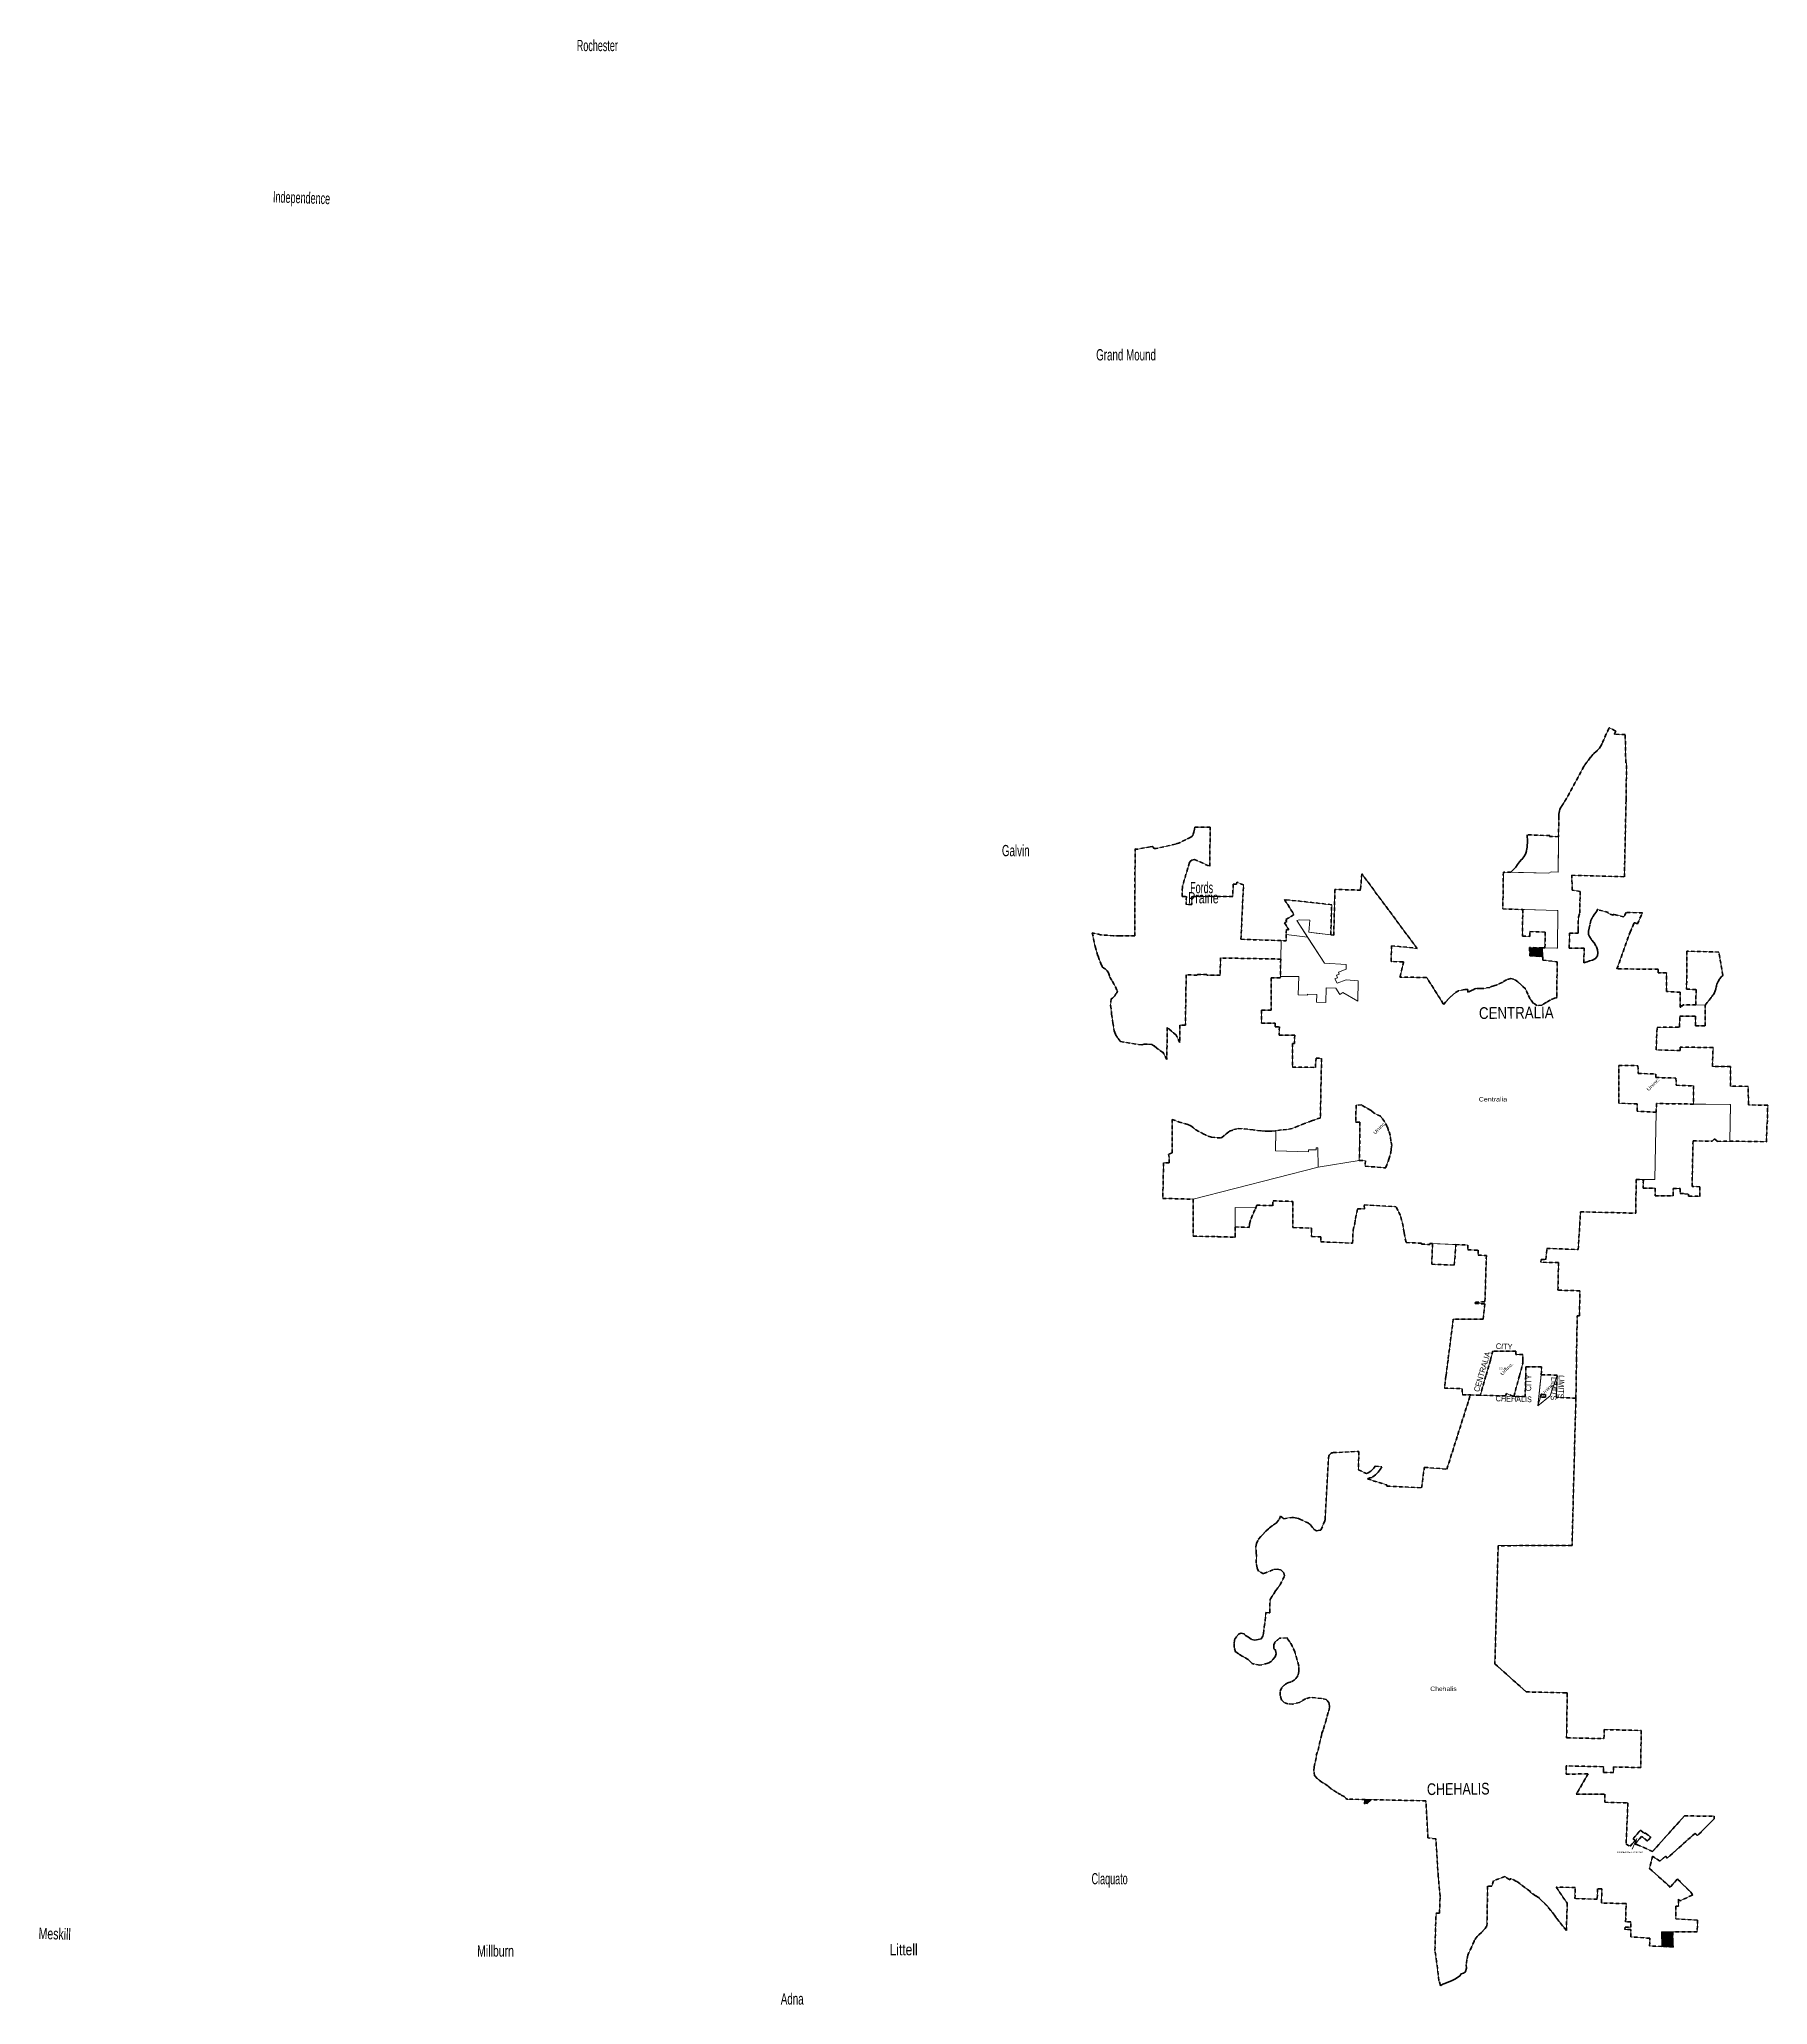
# Model space of a CAD drawing. Header units: feet. Extents: x -903180 to 1023491, y -707744 to 564635.
# Drawn here: x -545535 to -484039, y -312524 to -242575 of the extents above; entities that cross this region are included whole.
import ezdxf

# ---------------------------------------------------------------- set-up
doc = ezdxf.new("R2010")
doc.units = ezdxf.units.FT
doc.header["$LTSCALE"] = 80
doc.linetypes.add('SHORT_DASHED', pattern=[2.7, 1.5, -1.2])
for name, color, linetype, lineweight in [('1', 7, 'Continuous', 13), ('13', 7, 'SHORT_DASHED', 40), ('58', 7, 'Continuous', 13), ('62', 7, 'Continuous', 13)]:
    doc.layers.add(name, color=color, linetype=linetype, lineweight=lineweight)
for name, color, linetype in [('14', 7, 'Continuous'), ('15', 7, 'Continuous'), ('16', 7, 'Continuous'), ('36', 7, 'Continuous')]:
    doc.layers.add(name, color=color, linetype=linetype)

msp = doc.modelspace()

# ---------------------------------------------------------------- hatches: boundary and pattern name
at = {"layer": '58'}
for points in [[(-492505.52, -275192.59), (-492510.83, -274897.21), (-492046.5, -274911.57), (-492036.12, -275232.96)], [(-498396.04, -305375.87), (-498364.4, -305219.35), (-498135.73, -305224.89), (-498304.38, -305378.35), (-498304.48, -305310.08)], [(-487803.08, -310449.37), (-487812.75, -309936.25), (-487411.74, -309935.14), (-487406.82, -310474.9)]]:
    msp.add_hatch(color=256, dxfattribs=at).paths.add_polyline_path(points)

# ---------------------------------------------------------------- linework, layer by layer
at = {"layer": '1'}
msp.add_line((-488856.48, -306986.03), (-488699.07, -306611.13), dxfattribs=at)
at = {"layer": '13'}
for p, q in [((-491466.9, -270237.04), (-491483.54, -270954.89)), ((-506556.06, -274487.65), (-506548.21, -271391.65)), ((-504435.41, -271763.47), (-503890.47, -272005.25)), ((-504872.46, -273080.68), (-504862.62, -272724.2)), ((-501231.59, -273189.76), (-500894.48, -273729.15)), ((-502778.51, -274607.03), (-501175.62, -274658.81)), ((-501364.29, -275310.2), (-503506.79, -275270.37)), ((-501364.29, -275310.2), (-501378.72, -275980.52)), ((-501699.61, -275980.98), (-501707.3, -277127.14)), ((-501378.72, -275980.52), (-501699.61, -275980.98)), ((-487634.27, -275804.38), (-487937.22, -275801.94)), ((-505227.64, -282211.4), (-505230.29, -281019.34)), ((-501684.17, -281431.89), (-501325.65, -281387.47)), ((-505227.64, -282211.4), (-505362.92, -282259.62)), ((-497033.48, -284713.81), (-496976.17, -285055.02)), ((-502239.87, -296453.85), (-502245.36, -296228.43)), ((-500158.61, -304379.24), (-500190.77, -304183.44)), ((-488902.29, -309848.64), (-489116.64, -309847.98))]:
    msp.add_line(p, q, dxfattribs=at)
for points in [[(-487937.22, -275801.94), (-487938.62, -275673.15), (-489399.89, -275658.22), (-488935.88, -274356.46), (-488796.81, -274035.55), (-488788.29, -274015.88), (-488769.34, -274021.79), (-488671.7, -274052.26), (-488495.37, -273667.73), (-489074.86, -273647.32), (-489160.38, -273808.46), (-489517.66, -273714.34), (-489532.31, -273744.19), (-489723.64, -273679.76), (-489709.03, -273651.91), (-490087.61, -273549.03), (-490101.89, -273545.15), (-490107.66, -273563.59), (-490119.35, -273600.91), (-490199.76, -273707.84), (-490280.72, -273840.91), (-490332.81, -273936.37), (-490370.4, -274108.59), (-490392.42, -274204.69), (-490412.82, -274320.95), (-490411.17, -274437.67), (-490380.42, -274504.72), (-490296.73, -274633.25), (-490216.41, -274729.52), (-490135.02, -274872.09), (-490091.16, -274985.69), (-490079.2, -275088.55), (-490091.38, -275194.92), (-490163.49, -275287.94), (-490270.97, -275343.99), (-490376, -275377.97), (-490493.22, -275419.73), (-490506.63, -275425.92), (-490580.79, -275443.02), (-490569.77, -274927.19), (-491099.14, -274919.94), (-491090.41, -274389), (-490781.29, -274383.51), (-490783.1, -274274.83), (-490773.79, -273814.31), (-490726.7, -273668.44), (-490709.17, -272900.27), (-490999.18, -272853.85), (-491002.58, -272326.66), (-489137.53, -272380.5), (-489078.36, -269658.94), (-489077.93, -269638.94), (-489076.24, -269618.94), (-489059.99, -268322.35), (-489089.36, -268322.21), (-489106.48, -267319.87), (-489473.66, -267309.67), (-489493.24, -267309.12), (-489484.09, -267290.01), (-489449.43, -267217.52), (-489440.22, -267198.28), (-489461.7, -267187.3), (-489663.21, -267084.36), (-489680.9, -267075.32), (-489692.12, -267100.5), (-489931.74, -267638.12), (-489941.49, -267658.12), (-489950.46, -267678.12), (-489952.67, -267683.06), (-489986.05, -267745.07), (-490025.74, -267803.25), (-490071.29, -267856.97), (-490102.98, -267887.26), (-490122.35, -267905.78), (-490142.98, -267923.99), (-490218.26, -267990.48), (-490235.47, -268005.67), (-490255.46, -268028.92), (-490341.34, -268128.76), (-490552.91, -268415.13), (-490568.47, -268436.18), (-490578.75, -268455.13), (-491195.61, -269591.9), (-491335.72, -269820.18), (-491347.99, -269840.18), (-491365.24, -269860.18), (-491380.42, -269881.12), (-491408.99, -269930.7), (-491432.21, -269983), (-491449.84, -270037.45), (-491461.68, -270093.43), (-491467.61, -270150.35), (-491467.56, -270197.04), (-491466.67, -270217.9), (-491466.9, -270237.04)], [(-504422, -270619.13), (-504430.04, -270692.28), (-504450.78, -270792.22), (-504474.89, -270866.61), (-504497.1, -270912.02), (-504518.39, -270939.3), (-504568.58, -270972.52), (-504751.91, -271063.6), (-504970.09, -271168.12), (-505105.8, -271216.45), (-505791.79, -271369.48), (-505825.24, -271376.14), (-505850.24, -271377.25), (-505876.19, -271359.35), (-505900.47, -271332.6), (-505939.04, -271308.12), (-506005.64, -271316.5), (-506451.22, -271393.59), (-506509.47, -271399.94), (-506548.21, -271391.65)], [(-503890.47, -272005.25), (-503874.06, -270620.35), (-504422, -270619.13)], [(-491483.54, -270954.89), (-491796.06, -270944.86), (-491793.85, -270913.33), (-492598.09, -270888.86), (-492590.54, -270951.95), (-492583.39, -271061.31), (-492585.35, -271167.27), (-492591.23, -271257.54), (-492598.1, -271332.11), (-492620.22, -271469.49), (-492655.56, -271580.11), (-492710.25, -271673.45), (-492793.31, -271768.27), (-492867.07, -271852.97), (-492935.38, -271949.26), (-493001.83, -272039.02), (-493068.2, -272109.04), (-493103.52, -272143.39), (-493151.99, -272194.71), (-493172.58, -272220.53), (-493442.38, -272216.35), (-493462.8, -273525.65), (-492752.83, -273545.07), (-492766.2, -274493.1), (-492506.28, -274501.38), (-492500.29, -274333.89), (-491954.86, -274349.34), (-491961.92, -274913.76), (-492046.5, -274911.57), (-492510.83, -274897.21), (-492505.52, -275192.59), (-492036.12, -275232.96), (-492038.97, -275354.61), (-491558.72, -275402.36), (-491528.17, -275405.4), (-491528.4, -275424.35), (-491542.96, -276654.11), (-491543.26, -276678.76), (-491563.2, -276684.14), (-491626.74, -276701.27), (-491780.68, -276772.43), (-491920.73, -276851.93), (-492073.23, -276951.29), (-492254.07, -276963.53), (-492380.69, -276874.32), (-492497.9, -276716.91), (-492566.9, -276556.51), (-492661.44, -276369.4), (-492787.36, -276246.01), (-492925.16, -276114.32), (-493077.77, -276020.53), (-493177.69, -276000.3), (-493333.06, -276043.26), (-493491.58, -276142.49), (-493665.73, -276221.27), (-493782.91, -276261.03), (-493928.49, -276316.27), (-494143.92, -276351.91), (-494272.4, -276355.22), (-494431.06, -276361.89), (-494558.67, -276421.55), (-494690.38, -276485.14), (-494704.5, -276488.64), (-494702.97, -276412.82), (-494702.56, -276392.89), (-494731.1, -276392.65), (-494816.92, -276391.91), (-495040.65, -276441.47), (-495207.3, -276546.56), (-495358.69, -276690.2), (-495496.11, -276838.17), (-495547.6, -276902.96), (-495563.82, -276923.37), (-495580.33, -276897.44), (-496160.16, -275986.34), (-496174.29, -275964.15), (-496192.89, -275963.96), (-497103.62, -275955.03), (-497123.78, -275954.84), (-497118.79, -275934.18), (-496996.07, -275425.99), (-496991.26, -275406.05), (-497015.79, -275405.72), (-497419.65, -275400.28), (-497436.53, -275400.05), (-497436.09, -275380.01), (-497424.09, -274833.57), (-496515.04, -274929.36), (-498480.11, -272274.13), (-498525.96, -272856.61), (-499436.4, -272829.21), (-499479.49, -274453.25), (-499585.03, -274442.71), (-499551.69, -273373.72), (-501231.59, -273189.76)], [(-504435.41, -271763.47), (-504523.96, -271786.58), (-504575.3, -271819.81), (-504614.89, -271871.59), (-504862.62, -272724.2)], [(-502778.51, -274607.03), (-502691.22, -272672.93), (-502930.53, -272572.9), (-502933.76, -272645.83), (-503053.76, -272645.91), (-503073.76, -273084.45), (-504526.76, -273086.91), (-504527.36, -273366.91), (-504727.43, -273363.93)], [(-504872.46, -273080.68), (-504720.98, -273081.72), (-504727.43, -273363.93)], [(-500894.48, -273729.15), (-501181.79, -273908.72), (-501142.75, -273970.41), (-501226.7, -274022.88), (-501070.51, -274269.72), (-501159.7, -274259.95), (-501170.87, -274438.24), (-501175.62, -274658.81)], [(-506556.06, -274487.65), (-507085.94, -274482.94), (-507312.64, -274481.57), (-507771.64, -274442.8), (-508068.09, -274376.69)], [(-508068.09, -274376.69), (-507963.08, -274867.03), (-507865.36, -275211.23), (-507767.64, -275469.38), (-507712.91, -275582.81), (-507658.19, -275637.57), (-507615.19, -275661.04), (-507540.92, -275727.53), (-507497.93, -275794.02), (-507447.11, -275950.48), (-507349.39, -276110.84), (-507239.94, -276302.5), (-507173.49, -276455.04), (-507193.03, -276505.89), (-507232.12, -276548.91), (-507267.3, -276623.23), (-507345.48, -276702.99), (-507392.39, -276726.46), (-507415.84, -276961.14), (-507380.66, -277274.04), (-507340.49, -277582.87), (-507286.38, -277867.77), (-507242.12, -277989.53), (-507153.95, -278132.96), (-507064.88, -278246.83)], [(-503506.79, -275270.37), (-503522.87, -275885.16), (-503990.83, -275879.2), (-503990.56, -275864.21), (-504338.56, -275864.39), (-504338.14, -275879.39), (-504728.07, -275871.72)], [(-490860.85, -290938.56), (-490842.98, -289583.74), (-490815.86, -288004.61), (-490736.27, -288003.29), (-490716.47, -287117.03), (-491501.71, -287094.78), (-491479.75, -286107.49), (-492104.39, -286101.95), (-492101.57, -285999.7), (-491928.19, -285997.49), (-491892.97, -285605.82), (-490776.28, -285649.73), (-490700.91, -284303.48), (-488731.64, -284355.52), (-488717.42, -283156.81), (-488459.98, -283165.06), (-488473.11, -283467.1), (-488038.15, -283459.59), (-488043.77, -283737.24), (-487402.11, -283731.15), (-487400.23, -283474.14), (-487149, -283473.2), (-487151.12, -283657.28), (-487000.14, -283659.19), (-486850.79, -283676.18), (-486850.79, -283745.81), (-486450.25, -283754.3), (-486446.85, -283411.25), (-486728.59, -283404.45), (-486695.11, -281779.69), (-486015.42, -281791.97), (-485926.02, -281706.02), (-485828.79, -281797.59), (-485387.47, -281787.09), (-484080.55, -281812.97), (-484066.17, -281173.13), (-484053.35, -281173.38), (-484038.52, -280513.55), (-484702.22, -280500.41), (-484722.22, -280500.01), (-484722.59, -280480.2), (-484734.29, -279840.47), (-485357.46, -279830.59), (-485359.5, -279138.49), (-486007.41, -279128.68), (-485983.82, -278459.25), (-487149.31, -278444.43), (-487151.71, -278563.08), (-488006.08, -278542.84), (-487973.8, -277740.81), (-487171.28, -277727.73), (-487167.75, -277343.33), (-486610.41, -277344.19), (-486609.73, -277688.17), (-486259.73, -277685.61), (-486261.19, -276944.72), (-486010.88, -276632.92), (-485989.33, -276599.39), (-485968.01, -276567.58), (-485947.46, -276534.61), (-485930.41, -276499.7), (-485917.61, -276470.99), (-485907.05, -276444.14), (-485893.19, -276403.11), (-485887.27, -276381.87), (-485879.52, -276353.56), (-485871.77, -276314.38), (-485863.82, -276276.17), (-485857.23, -276246.69), (-485843.47, -276205.38), (-485824.47, -276155.34), (-485803.54, -276111.12), (-485779.74, -276066.86), (-485761.38, -276036.74), (-485742.29, -276009.31), (-485716.84, -275975.61), (-485691.64, -275945.55), (-485663.15, -275915.48), (-485648.22, -275900.55), (-485634.22, -275886.95), (-485778.86, -275061.4), (-486913.12, -275029.01), (-486918.76, -275453.03), (-486909.77, -275453.28), (-486925.74, -276383.6), (-486585.85, -276392.77), (-486594.66, -276944.21), (-487061.19, -276943.49), (-487061.15, -276968.5), (-487126.14, -276968.4), (-487126.05, -277018.4), (-487157.53, -277018.35), (-487152.5, -276488.63), (-487643.61, -276464.07), (-487634.27, -275804.38)], [(-504728.07, -275871.72), (-504758.72, -277661.46), (-504948.72, -277661.31), (-504958.72, -278279.23), (-505086.72, -278016.79), (-505402.19, -277742.55), (-505417.83, -278883.45), (-505552.61, -278640.3), (-505777.52, -278476.9), (-505874.04, -278395.91), (-505950.33, -278350.07), (-506099.51, -278334.39), (-506226.33, -278341.03), (-506306.22, -278366.99), (-507064.88, -278246.83)], [(-501707.3, -277127.14), (-502048.27, -277129.74), (-502053.7, -277586.49), (-501558.3, -277586.49)], [(-501558.3, -277586.49), (-501560.71, -277723.68), (-501412.13, -277725.6), (-501418.34, -278020.02), (-500868.48, -278018.46), (-500869.2, -278312.03), (-500945.49, -278313.66), (-500951.02, -279154.44), (-500131.92, -279163.84), (-500105.26, -278836.48), (-499912.16, -278844.26), (-499951.04, -280781.15), (-499953.11, -280956.31), (-500268.62, -281068.12), (-500523.4, -281165.31), (-500753.98, -281256.97), (-500962.3, -281339.06), (-501161.66, -281375.06), (-501325.65, -281387.47)], [(-505230.29, -281019.34), (-504996.41, -281102.38), (-504673.31, -281195.6), (-504567.41, -281246.82), (-504385.48, -281383.3), (-504128.56, -281525.72), (-503944.13, -281616), (-503831.87, -281646.09), (-503628.21, -281670.14), (-503467.03, -281670.14), (-503186.2, -281435.75), (-503029.11, -281376.54), (-502877.53, -281339.01), (-502533.43, -281359.5)], [(-502073.14, -281419.89), (-502339.73, -281388.5), (-502533.43, -281359.5)], [(-501684.17, -281431.89), (-501802.39, -281437.76), (-501923.64, -281434.15), (-502073.14, -281419.89)], [(-505338.19, -282565.95), (-505532.08, -282563.23), (-505560.58, -283832.89), (-505137.69, -283837.38), (-504477.71, -283858.82), (-504475.33, -285171.64), (-503639.98, -285187.93), (-503619.98, -285188.32), (-503599.98, -285189.83), (-503014.11, -285206.82), (-502988.46, -285207.56), (-502988.46, -285187.4), (-502988.3, -284843.75), (-502489.75, -284858.07), (-502470.82, -284731.39), (-502419.03, -284539.61), (-502265.52, -284197.74), (-502255.9, -284168.51), (-502217.43, -284069.61), (-501646.51, -284086.6), (-501638.21, -283915.07), (-500958.46, -283934.79), (-500938.46, -283935.37), (-500938.46, -283954.66), (-500938.46, -284849.89), (-500938.46, -284866.85), (-500918.46, -284867.43), (-500294.79, -284885.52), (-500274.79, -284886.1), (-500274.79, -284918.66), (-500274.79, -285166.46), (-500274.79, -285186.58), (-500258.96, -285187.04), (-499932.13, -285196.52), (-499937.05, -285369.26), (-498809.42, -285422.4), (-498790.1, -284962.13), (-498733.01, -284717.92), (-498707.34, -284539.41), (-498629.06, -284196.08), (-498389.3, -284196.82), (-498392.28, -284062), (-497270.37, -284123.36), (-497244.74, -284146.04), (-497165.89, -284314.69), (-497093.04, -284483.21), (-497033.48, -284713.81)], [(-505338.19, -282565.95), (-505336.18, -282360.48), (-505362.92, -282259.62)], [(-496976.17, -285055.02), (-496904.25, -285398.93), (-496357.46, -285421.49), (-496358.56, -285453.77), (-496058.86, -285467.84), (-496057.71, -285433.87), (-495965.98, -285437.63), (-495987.86, -286173.12), (-495190.63, -286201.82), (-495132.41, -285471.78), (-494709.65, -285489.51), (-494703.03, -285658.63), (-494340.15, -285672.39), (-494337.58, -285843.45), (-494048.94, -285857.63), (-494097.3, -287507.05), (-494449.82, -287526.87), (-494444.7, -287571.24), (-494097.82, -287582.64), (-494159.63, -288121.9), (-495224.26, -288121.94), (-495412.62, -289583.74), (-495485.36, -290148.25), (-495540.67, -290577.5), (-494913.16, -290600.92), (-494901.52, -290814.8), (-494613.67, -290824.11)], [(-493072.35, -290872.57), (-492871.82, -290148.25), (-492746.13, -289694.28), (-492749.14, -289583.74), (-492753.34, -289383.52), (-493003.34, -289383.52), (-493003.03, -289262.78), (-493816.46, -289259.27), (-493904.46, -289583.74), (-494068.08, -290148.25), (-494261.36, -290815.06), (-494267.69, -290832.54)], [(-490860.85, -290938.56), (-491556.79, -290911.79), (-491532.73, -290118.2), (-492094.07, -290101.29), (-492086.47, -289826.46), (-492621.04, -289826.69), (-492641.04, -289826.7), (-492649.17, -290148.25), (-492667.76, -290883.94), (-493072.35, -290872.57)], [(-502245.36, -296228.43), (-502224.92, -296110.18), (-502153.54, -295952.78), (-502042.61, -295824.39), (-501890.97, -295666.68), (-501768.34, -295554.63), (-501617.62, -295443.17), (-501513.89, -295372.95), (-501406.65, -295228.38), (-501371.91, -295138.07), (-501250.15, -295227.45), (-501024.12, -295191.24), (-500964.81, -295185.32), (-500905.21, -295185.63), (-500845.97, -295192.18), (-500787.74, -295204.88), (-500731.16, -295223.59), (-500682.68, -295245.15), (-500458.04, -295352.97), (-500429.01, -295361.64), (-500401.05, -295373.3), (-500374.45, -295387.82), (-500349.52, -295405.05), (-500326.53, -295424.78), (-500305.73, -295446.81), (-500305.29, -295447.32), (-500170.51, -295613.55), (-500089.64, -295662.97), (-499962.9, -295635.42), (-499937.65, -295629.93), (-499933.73, -295621.38), (-499838.38, -295413.35), (-499793.59, -295288.85), (-499786.39, -295268.84), (-499785.3, -295248.85), (-499666.52, -293070.6), (-499665.43, -293050.6), (-499658.52, -293030.6), (-499657.67, -293022.53), (-499653.88, -293004.76), (-499648.26, -292987.49), (-499640.87, -292970.89), (-499631.78, -292955.16), (-499621.1, -292940.47), (-499608.94, -292926.97), (-499595.43, -292914.81), (-499580.73, -292904.14), (-499564.99, -292895.06), (-499548.39, -292887.68), (-499531.11, -292882.07), (-499513.34, -292878.3), (-499503.43, -292877.02), (-498581.62, -292832.25), (-498602.83, -293485.57), (-498318.73, -293620.05), (-498249.22, -293595.51), (-498156.54, -293539.15), (-498052.73, -293434.16), (-498000.48, -293362.36), (-497767.86, -293380.08), (-497830.78, -293478.71), (-497920.28, -293597.78), (-497992.3, -293661.86), (-498113.61, -293755.48), (-498196.74, -293777.75), (-498276.37, -293812.36), (-497594.52, -294026.02), (-497585.34, -294068.45), (-496350.6, -294124.89), (-496255.74, -293400.71), (-495450.43, -293462.11), (-494619.06, -290840.53), (-494613.67, -290824.11)], [(-494267.69, -290832.54), (-494287.69, -290834.43), (-494605.94, -290824.36), (-494613.67, -290824.11)], [(-493072.35, -290872.57), (-493102.83, -290862.47), (-493328.98, -290770.99), (-493372.2, -290859.57), (-494267.69, -290832.54)], [(-490860.85, -290938.56), (-490915.61, -292841.5), (-490916.19, -292861.5), (-490914, -292881.5), (-491000.47, -296164.14), (-491001, -296184.14), (-491020.95, -296184.17), (-493609.89, -296187.76), (-493629.9, -296187.79), (-493630.44, -296207.59), (-493744.59, -300392.11), (-492629.23, -301389.44), (-491191.09, -301426.46), (-491171.05, -301426.97), (-491171.35, -301449.99), (-491191.8, -303012.28), (-491191.97, -303025.26), (-491172.06, -303025.7), (-489862.58, -303054.62), (-489858.26, -302734.64), (-488538.54, -302763.79), (-488556.37, -304083.71), (-489526.17, -304062.3), (-489528.87, -304262.28), (-489859.53, -304254.98), (-489878.8, -304254.56), (-489878.53, -304234.54), (-489876.36, -304074.49), (-489876.1, -304054.56), (-489899.45, -304054.05), (-491185.12, -304025.65), (-491205.06, -304025.21), (-491205.38, -304050.21), (-491208.94, -304321.84), (-490421.11, -304302.88), (-490849.13, -305031.98), (-489835.97, -305029.43), (-489831.79, -305319.18), (-489010.71, -305345.59), (-489076.28, -306808), (-488936.2, -306886.71), (-488750.89, -306679.22), (-488829.45, -306617.13), (-488565.06, -306316.25), (-488433.15, -306420.49), (-488382.2, -306416.14), (-488196.24, -306563.11), (-488315.21, -306698.51), (-488523.41, -306533.97), (-488756.96, -306799.76), (-488736.96, -306808.47), (-488714.9, -306818.08), (-488692.84, -306827.69), (-488672.84, -306836.4), (-488441.97, -306927.82), (-488137.97, -307073.09), (-486996.83, -305802.06), (-485943.93, -305818.5), (-485939.75, -305909.11), (-486541.68, -306507.74), (-486624.27, -306425.52), (-487615.11, -307307.52), (-487669.95, -307241.98), (-487876.06, -307414.59), (-488048.24, -307298.27), (-488132.22, -307240.04), (-488242.5, -307678.31), (-487526.02, -308323.94), (-487506.58, -308341.45), (-487489.53, -308321.96), (-487266.28, -308066.82), (-487249.64, -308048.42), (-487230.72, -308067.34), (-486776.13, -308521.93), (-486721.78, -308593.67), (-486706.63, -308613.67), (-486726.63, -308624.56), (-487126.9, -308821.2), (-487148.78, -308831.95), (-487166.9, -308813.83), (-487189.98, -308790.75), (-487207.52, -308773.21), (-487208.15, -308790.75), (-487216.4, -309017.7), (-487304.7, -309019.84), (-487307.85, -309472.34), (-486532.27, -309511.02), (-486546.84, -309933.1), (-487411.74, -309935.14), (-487406.82, -310474.9), (-487803.08, -310449.37), (-488238.08, -310434.05), (-488234.56, -310160.58), (-488905.49, -310106.04), (-488902.29, -309848.64)], [(-500190.77, -304183.44), (-500172.1, -304053.09), (-500125.89, -303850.91), (-500097.97, -303660.42), (-500037.77, -303460.54), (-499983.02, -303232.4), (-499930.34, -302993.6), (-499925.93, -302973.6), (-499919.66, -302953.6), (-499897.31, -302862.1), (-499843.98, -302704.32), (-499762.51, -302444.55), (-499708.24, -302240.53), (-499652.57, -302066.72), (-499629.6, -301922.38), (-499644.97, -301789.29), (-499742.73, -301662.5), (-499910.57, -301628.76), (-500325.03, -301587.77), (-500480.62, -301642.79), (-500695.73, -301764.95), (-500949.78, -301827.94), (-501108.08, -301818.54), (-501245.52, -301769.36), (-501341.84, -301670.76), (-501380.92, -301519.07), (-501379.52, -301350.12), (-501318.85, -301226.7), (-501198.26, -301116.62), (-501107.13, -301074.3), (-500973.61, -301018.81), (-500886.37, -300970.37), (-500825.03, -300913.34), (-500740.25, -300788.41), (-500719.37, -300648.06), (-500725.67, -300462.85), (-500787.22, -300232.23), (-500864.18, -299969.1), (-500944.59, -299778.3), (-501049.2, -299593.04), (-501141.07, -299472.4), (-501407.94, -299474.78), (-501571.53, -299628.2), (-501611.49, -299719.89), (-501616.09, -299848.52), (-501545.15, -299912.39), (-501523.48, -300031.53), (-501559.92, -300147.43), (-501705.63, -300309.28), (-501827.24, -300371.06), (-502103.52, -300441.63), (-502381.25, -300385.45), (-502522.68, -300235.6), (-502730.94, -300116.52), (-502865.84, -300041.24), (-502974.59, -299962.5), (-503015.76, -299814.77), (-503026.76, -299663.68), (-503011.97, -299527.21), (-502869.72, -299337.11), (-502776.7, -299300.87), (-502682.78, -299318.96), (-502617.85, -299382.7), (-502516.79, -299445.19), (-502396.04, -299526.21), (-502284.15, -299548.7), (-502167.43, -299531.06), (-502066.47, -299499.01), (-502006.49, -299409.76), (-501972.38, -299309.91), (-501949.51, -299071.03), (-501916.94, -298848.43), (-501889.6, -298569.41), (-501771.63, -298571.92), (-501750.79, -298572.36), (-501750.6, -298552.34), (-501746.5, -298132.6), (-501746.37, -298119.55), (-501735.33, -298092.6), (-501730.97, -298081.96), (-501544.49, -297788.21), (-501389.79, -297578.26), (-501291.73, -297391.27), (-501228.9, -297259.84), (-501248.76, -297150.79), (-501366.99, -297043.68), (-501488.99, -297024.99), (-501647.86, -297043.74), (-501866.47, -297139.68), (-501981.71, -297183.5), (-502152.51, -297097.4), (-502208.36, -296981.55), (-502236.69, -296793.87), (-502231.5, -296536.5), (-502239.87, -296453.85)], [(-498363.82, -305220.26), (-498982.86, -305206.81), (-499021.48, -305206.64), (-499031.39, -305187.67), (-499106.25, -305119.7), (-499233.22, -305048.61), (-499374.09, -304971.19), (-499566.13, -304844.41), (-499686.35, -304737.26), (-499896.39, -304608.08), (-500072.2, -304471.59), (-500158.61, -304379.24)], [(-498363.82, -305220.26), (-498396.04, -305375.87), (-498304.48, -305310.08), (-498304.38, -305378.35), (-498135.93, -305225.15)], [(-489116.64, -309847.98), (-489112.56, -309765.13), (-488906.68, -309768.1), (-488906.71, -309570.98), (-489092.51, -309570.09), (-489074.52, -308946.94), (-489073.95, -308927.24), (-489104.64, -308926.37), (-489930.59, -308902.87), (-489950.57, -308902.3), (-489949.97, -308882.3), (-489936.01, -308415.99), (-489935.47, -308397.92), (-489955.41, -308397.88), (-490093.87, -308397.63), (-490102.18, -308769.08), (-490898.18, -308748.09), (-490884.2, -308354.14), (-491567.3, -308336.51), (-491170.3, -308911.24), (-491201.1, -309884.74), (-491550.1, -309443.38), (-491559.82, -309431.1), (-491579.4, -309403.38), (-491623.47, -309340.98), (-491890.71, -309010.33), (-492171.1, -308729.43), (-492186.7, -308713.8), (-492211.06, -308695.79), (-492259.6, -308659.91), (-492279.46, -308645.23), (-492299.6, -308650.8), (-492487.31, -308516.94), (-492481.39, -308496.01), (-492501.65, -308481.03), (-492954.11, -308146.61), (-492958.55, -308143.33), (-492994.11, -308124.14), (-493172.6, -308027.8), (-493196.06, -308067.39), (-493206.83, -308085.57), (-493227.91, -308072.33), (-493396.05, -307966.73), (-493796.23, -308113.08), (-493854.3, -308306.95), (-494004.82, -308309.79), (-494025.8, -309745.49), (-494051.94, -309748.96), (-494091.35, -309812.48), (-494226.57, -309952.41), (-494373.83, -310092.08), (-494463.02, -310218.73), (-494479.11, -310241.58), (-494486.33, -310258.73), (-494576.1, -310471.96), (-494708.27, -310758.79), (-494745.81, -310928.95), (-494763.42, -311105.58), (-494751.81, -311226.51), (-494792.44, -311350.35), (-494865.8, -311407.11), (-494940.48, -311429.66), (-494952.79, -311443.48), (-494996.04, -311498.88), (-495071.37, -311553.59), (-495164.95, -311617.98), (-495270.16, -311662.01), (-495351.09, -311696.49), (-495444.11, -311732.72), (-495527.01, -311765.15), (-495595.88, -311797.88), (-495665.41, -311846.39), (-495679.37, -311856.12), (-495684.21, -311840.34), (-495739.54, -311660.05), (-495818.27, -310988.59), (-495876.2, -310579.04), (-495839.75, -309270.39), (-495715.34, -309269.02), (-495695.19, -308668.04), (-495759.02, -307954.63), (-495846.34, -306615.16), (-496124.67, -306589.13), (-496200.36, -305270.01), (-498135.93, -305225.15)]]:
    msp.add_lwpolyline(points, dxfattribs=at)
for points in [[(-486675.54, -280470.08), (-487992.67, -280452.7), (-488004.79, -280759.88), (-488684.24, -280723.27), (-488679.08, -280467.88), (-489340.53, -280433.66), (-489337.47, -279091.84), (-488654.72, -279105.06), (-488647.68, -279378.61), (-488018.12, -279401.74), (-488020.13, -279526.45), (-487302.57, -279544.05), (-487297.54, -279799.49), (-486679.04, -279822.63)], [(-497629.79, -282741.4), (-497622.06, -282721.19), (-497513.23, -282436.37), (-497446.19, -282196.38), (-497431.96, -282088.04), (-497417.14, -281949.55), (-497443.77, -281777.98), (-497473.85, -281578.18), (-497524.6, -281408.11), (-497578.19, -281280.22), (-497672.58, -281085.08), (-497819.43, -280904.93), (-498043.84, -280789.51), (-498133.81, -280715.11), (-498150.39, -280701.39), (-498173.81, -280687.53), (-498488.34, -280501.37), (-498683.65, -280507.86), (-498693.3, -281101.85), (-498693.48, -281113.41), (-498673.62, -281113.52), (-498546.84, -281114.24), (-498556.03, -282032.37), (-498568.51, -282478.86), (-498350.94, -282486.96), (-498356.88, -282681.96), (-497652.38, -282739.55)], [(-492116.19, -290900.83), (-492113.48, -290802.84), (-491948.12, -290806.96), (-491948.97, -290905.64)]]:
    msp.add_lwpolyline(points, close=True, dxfattribs=at)
at = {"layer": '58'}
msp.add_line((-500033.48, -282716.09), (-498568.51, -282478.85), dxfattribs=at)
for points in [[(-490506.63, -275425.92), (-490580.79, -275443.02), (-490569.77, -274927.19), (-491099.14, -274919.94), (-491090.41, -274389), (-490781.29, -274383.51), (-490783.1, -274274.83), (-490773.79, -273814.31), (-490726.7, -273668.44), (-490709.17, -272900.27), (-490999.18, -272853.85), (-491002.58, -272326.66), (-489137.53, -272380.5), (-489078.36, -269658.94), (-489077.93, -269638.94), (-489076.24, -269618.94), (-489059.99, -268322.35), (-489089.36, -268322.21), (-489106.48, -267319.87), (-489473.66, -267309.67), (-489493.24, -267309.12), (-489484.09, -267290.01), (-489449.43, -267217.52), (-489440.22, -267198.28), (-489461.7, -267187.3), (-489663.21, -267084.36), (-489680.9, -267075.32), (-489692.12, -267100.5), (-489931.74, -267638.12), (-489941.49, -267658.12), (-489950.46, -267678.12), (-489952.67, -267683.06), (-489986.05, -267745.07), (-490025.74, -267803.25), (-490071.29, -267856.97), (-490102.98, -267887.26), (-490122.35, -267905.78), (-490142.98, -267923.99), (-490218.26, -267990.48), (-490235.47, -268005.67), (-490255.46, -268028.92), (-490341.34, -268128.76), (-490552.91, -268415.13), (-490568.47, -268436.18), (-490578.75, -268455.13), (-491195.61, -269591.9), (-491335.72, -269820.18), (-491347.99, -269840.18), (-491365.24, -269860.18), (-491380.42, -269881.12), (-491408.99, -269930.7), (-491432.21, -269983), (-491449.84, -270037.45), (-491461.68, -270093.43), (-491467.61, -270150.35), (-491467.56, -270197.04), (-491466.67, -270217.9), (-491466.9, -270237.04), (-491490.31, -272211.89), (-491742.63, -272208.28), (-491821.74, -272250.86), (-493442.38, -272216.35), (-493462.8, -273525.65), (-491527.44, -273578.57), (-491506.52, -273579.15), (-491506.75, -273599.12), (-491522.19, -274901.28), (-491522.42, -274921.3), (-491543.46, -274920.91), (-492046.5, -274911.57), (-492038.97, -275354.61), (-491558.72, -275402.36), (-491528.17, -275405.4), (-491528.4, -275424.35), (-491542.96, -276654.11), (-491543.26, -276678.76), (-491563.2, -276684.14), (-491626.74, -276701.27), (-491780.68, -276772.43), (-491920.73, -276851.93), (-492073.23, -276951.29), (-492254.07, -276963.53), (-492380.69, -276874.32), (-492497.9, -276716.91), (-492566.9, -276556.51), (-492661.44, -276369.4), (-492787.36, -276246.01), (-492925.16, -276114.32), (-493077.77, -276020.53), (-493177.69, -276000.3), (-493333.06, -276043.26), (-493491.58, -276142.49), (-493665.73, -276221.27), (-493782.91, -276261.03), (-493928.49, -276316.27), (-494143.92, -276351.91), (-494272.4, -276355.22), (-494431.06, -276361.89), (-494558.67, -276421.55), (-494690.38, -276485.14), (-494704.5, -276488.64)], [(-494704.5, -276488.64), (-494702.97, -276412.82), (-494702.56, -276392.89), (-494731.1, -276392.65), (-494816.92, -276391.91), (-495040.65, -276441.47), (-495207.3, -276546.56), (-495358.69, -276690.2), (-495496.11, -276838.17), (-495547.6, -276902.96), (-495563.82, -276923.37), (-495580.33, -276897.44), (-496160.16, -275986.34), (-496174.29, -275964.15), (-496192.89, -275963.96), (-497103.62, -275955.03), (-497123.78, -275954.84), (-497118.79, -275934.18), (-496996.07, -275425.99), (-496991.26, -275406.05), (-497015.79, -275405.72), (-497419.65, -275400.28), (-497436.53, -275400.05), (-497436.09, -275380.01), (-497424.09, -274833.57), (-496515.04, -274929.36), (-498480.11, -272274.13), (-498525.96, -272856.61), (-499436.4, -272829.21), (-499479.49, -274453.25), (-500107.56, -274383.56), (-500358.78, -274356.4), (-500331.26, -273920.75), (-500714.32, -273910.6), (-500789.17, -273941.2), (-499808.33, -275452.84), (-499036.83, -275503.44), (-499037.73, -275671.46), (-499313.53, -275776.12), (-499285.36, -275845.65), (-499378.87, -275881.14), (-499341.33, -275973.84), (-499442.73, -276012.32), (-499361.87, -276168.82), (-499039.75, -276046.58), (-498608.62, -276087.67), (-498623.73, -276809.87), (-499151.28, -276502.91), (-499257, -276571.07), (-499405.01, -276348.64), (-499749.91, -276337.29), (-499764.25, -276850), (-500087.2, -276845.15), (-500079.68, -276571.7), (-500416.48, -276556.5), (-500415.13, -276588.72), (-500740.16, -276587.85), (-500720.82, -275926.35), (-501377.51, -275924.27), (-501378.72, -275980.52), (-501699.61, -275980.98), (-501707.3, -277127.14), (-502048.27, -277129.74), (-502053.7, -277586.49), (-501558.3, -277586.49), (-501560.71, -277723.68), (-501412.13, -277725.6), (-501418.34, -278020.02), (-500868.48, -278018.46), (-500869.2, -278312.03), (-500945.49, -278313.66), (-500951.02, -279154.44), (-500131.92, -279163.84), (-500105.26, -278836.48), (-499912.16, -278844.26), (-499951.04, -280781.15), (-499953.11, -280956.31), (-500268.62, -281068.12), (-500523.4, -281165.31), (-500753.98, -281256.97), (-500962.3, -281339.06), (-501161.66, -281375.06), (-501410.85, -281393.91), (-501529.24, -281412.03), (-501544.3, -281414.33), (-501544.57, -281435.09), (-501553.2, -282116.13), (-501553.45, -282136.32), (-501539.85, -282136.71), (-500378.88, -282170.39), (-500377.79, -282095.38), (-500102.88, -282103.36), (-500101.79, -282028.35), (-500039.84, -282030.15), (-500033.48, -282716.09)], [(-490860.85, -290938.56), (-490842.98, -289583.74), (-490815.86, -288004.61), (-490736.27, -288003.29), (-490716.47, -287117.03), (-491501.71, -287094.78), (-491479.75, -286107.49), (-492104.39, -286101.95), (-492101.57, -285999.7), (-491928.19, -285997.49), (-491892.97, -285605.82), (-490776.28, -285649.73), (-490700.91, -284303.48), (-488731.64, -284355.52), (-488717.42, -283156.81), (-488053.33, -283158.91), (-488004.79, -280759.88), (-488684.24, -280723.27), (-488679.08, -280467.88), (-489340.53, -280433.66), (-489337.47, -279091.84), (-488654.72, -279105.06), (-488647.68, -279378.61), (-488018.12, -279401.74), (-488020.13, -279526.45), (-487302.57, -279544.05), (-487297.54, -279799.49), (-486679.04, -279822.63), (-486675.52, -280473.81), (-485379.58, -280487.67), (-485358.28, -280487.89), (-485358.73, -280507.88), (-485387.47, -281787.09), (-484080.55, -281812.97), (-484066.17, -281173.13), (-484053.35, -281173.38), (-484038.52, -280513.55), (-484702.22, -280500.41), (-484722.22, -280500.01), (-484722.59, -280480.2), (-484734.29, -279840.47), (-485357.46, -279830.59), (-485359.5, -279138.49), (-486007.41, -279128.68), (-485983.82, -278459.25), (-487149.31, -278444.43), (-487151.71, -278563.08), (-488006.08, -278542.84), (-487973.8, -277740.81), (-487171.28, -277727.73), (-487167.75, -277343.33), (-486610.41, -277344.19), (-486609.73, -277688.17), (-486259.73, -277685.61), (-486261.19, -276944.72), (-487061.19, -276943.49), (-487061.15, -276968.5), (-487126.14, -276968.4), (-487126.05, -277018.4), (-487157.53, -277018.35), (-487152.5, -276488.63), (-487643.61, -276464.07), (-487634.27, -275804.38), (-487937.22, -275801.94), (-487938.62, -275673.15), (-489399.89, -275658.22), (-488935.88, -274356.46), (-488796.81, -274035.55), (-488788.29, -274015.88), (-488769.34, -274021.79), (-488671.7, -274052.26), (-488495.37, -273667.73), (-489074.86, -273647.32), (-489160.38, -273808.46), (-489517.66, -273714.34), (-489532.31, -273744.19), (-489723.64, -273679.76), (-489709.03, -273651.91), (-490087.61, -273549.03), (-490101.89, -273545.15), (-490107.66, -273563.59), (-490119.35, -273600.91), (-490199.76, -273707.84), (-490280.72, -273840.91), (-490332.81, -273936.37), (-490370.4, -274108.59), (-490392.42, -274204.69), (-490412.82, -274320.95), (-490411.17, -274437.67), (-490380.42, -274504.72), (-490296.73, -274633.25), (-490216.41, -274729.52), (-490135.02, -274872.09), (-490091.16, -274985.69), (-490079.2, -275088.55), (-490091.38, -275194.92), (-490163.49, -275287.94), (-490270.97, -275343.99), (-490376, -275377.97), (-490493.22, -275419.73), (-490506.63, -275425.92)], [(-498568.51, -282478.85), (-498556.03, -282032.37), (-498546.84, -281114.24), (-498673.62, -281113.52), (-498693.48, -281113.41), (-498693.3, -281101.85), (-498683.65, -280507.86), (-498488.34, -280501.37), (-498173.81, -280687.53), (-498150.39, -280701.39), (-498133.81, -280715.11), (-498043.84, -280789.51), (-497819.43, -280904.93), (-497672.58, -281085.08), (-497578.19, -281280.22), (-497524.6, -281408.11), (-497473.85, -281578.18), (-497443.77, -281777.98), (-497417.14, -281949.55), (-497431.96, -282088.04), (-497446.19, -282196.38), (-497513.23, -282436.37), (-497622.06, -282721.19), (-497629.79, -282741.4)], [(-497629.79, -282741.4), (-497652.38, -282739.55), (-498356.88, -282681.96), (-498350.94, -282486.96), (-498568.51, -282478.85), (-500033.48, -282716.09), (-504477.71, -283858.82)], [(-504477.71, -283858.82), (-504475.33, -285171.64), (-503639.98, -285187.93), (-503619.98, -285188.32), (-503599.98, -285189.83), (-503014.11, -285206.82), (-502988.46, -285207.56), (-502988.46, -285187.4), (-502988.46, -284146.71), (-502255.9, -284168.51), (-502217.43, -284069.61), (-501646.51, -284086.6), (-501638.21, -283915.07), (-500958.46, -283934.79), (-500938.46, -283935.37), (-500938.46, -283954.66), (-500938.46, -284849.89), (-500938.46, -284866.85), (-500918.46, -284867.43), (-500294.79, -284885.52), (-500274.79, -284886.1), (-500274.79, -284918.66), (-500274.79, -285166.46), (-500274.79, -285186.58), (-500258.96, -285187.04), (-499932.13, -285196.52), (-499937.05, -285369.26), (-498809.42, -285422.4), (-498790.1, -284962.13), (-498733.01, -284717.92), (-498707.34, -284539.41), (-498629.06, -284196.08), (-498389.3, -284196.82), (-498392.28, -284062), (-497270.37, -284123.36), (-497244.74, -284146.04), (-497165.89, -284314.69), (-497093.04, -284483.21), (-497033.48, -284713.81), (-496976.17, -285055.02), (-496904.25, -285398.93), (-496357.46, -285421.49), (-496358.56, -285453.77), (-496058.86, -285467.84), (-496057.71, -285433.87), (-494709.65, -285489.51), (-494703.03, -285658.63), (-494340.15, -285672.39), (-494337.58, -285843.45), (-494048.94, -285857.63), (-494097.3, -287507.05), (-494449.82, -287526.87), (-494444.7, -287571.24), (-494097.82, -287582.64), (-494159.63, -288121.9), (-495224.26, -288121.94), (-495412.62, -289583.74), (-495485.36, -290148.25), (-495540.67, -290577.5), (-494913.16, -290600.92), (-494901.52, -290814.8), (-494613.67, -290824.11)], [(-494267.69, -290832.54), (-494261.36, -290815.06), (-494068.08, -290148.25), (-493904.46, -289583.74), (-493816.46, -289259.27), (-493003.03, -289262.78), (-493003.34, -289383.52), (-492753.34, -289383.52), (-492749.14, -289583.74), (-492746.13, -289694.28), (-492871.82, -290148.25), (-493072.35, -290872.57)], [(-493072.35, -290872.57), (-492667.76, -290883.94), (-492649.17, -290148.25), (-492641.04, -289826.7), (-492621.04, -289826.69), (-492086.47, -289826.46), (-492094.07, -290101.29), (-491532.73, -290118.2), (-491556.79, -290911.79), (-490860.85, -290938.56)], [(-490860.45, -290937.37), (-491556.39, -290910.6), (-491532.33, -290117.01), (-491776.31, -290855.44), (-492213.27, -291205.23), (-492093.67, -290100.1), (-492086.07, -289825.27), (-492620.64, -289825.5), (-492640.64, -289825.51), (-492648.77, -290147.06), (-492667.36, -290882.75), (-493071.95, -290871.38)], [(-494613.27, -290822.92), (-494618.66, -290839.34), (-495450.03, -293460.92), (-496255.34, -293399.52)], [(-494613.67, -290824.11), (-494605.94, -290824.36), (-494287.69, -290834.43), (-494267.69, -290832.54)], [(-494267.29, -290831.35), (-494287.29, -290833.24), (-494605.54, -290823.17), (-494613.27, -290822.92)], [(-493071.95, -290871.38), (-493102.43, -290861.28), (-493328.58, -290769.8), (-493371.8, -290858.38), (-494267.29, -290831.35)], [(-488756.56, -306798.57), (-488523.01, -306532.78), (-488314.81, -306697.32), (-488195.84, -306561.92), (-488381.8, -306414.95), (-488432.75, -306419.3), (-488564.66, -306315.06), (-488829.05, -306615.94), (-488750.49, -306678.03), (-488935.8, -306885.52), (-489075.88, -306806.81), (-489010.31, -305344.4), (-489831.39, -305317.99), (-489835.57, -305028.24), (-490848.73, -305030.79), (-490420.71, -304301.69), (-491208.54, -304320.65), (-491204.98, -304049.02), (-491204.66, -304024.02), (-491184.72, -304024.46), (-489899.05, -304052.86), (-489875.7, -304053.37), (-489875.96, -304073.3), (-489878.13, -304233.35), (-489878.4, -304253.37), (-489859.13, -304253.79), (-489528.47, -304261.09), (-489525.77, -304061.11), (-488555.97, -304082.52), (-488538.14, -302762.6), (-489857.86, -302733.45), (-489862.18, -303053.43), (-491171.66, -303024.51), (-491191.57, -303024.07), (-491191.4, -303011.09), (-491170.95, -301448.8), (-491170.65, -301425.78), (-491190.69, -301425.27), (-492628.83, -301388.25), (-493744.19, -300390.92), (-493630.04, -296206.4), (-493629.5, -296186.6), (-493609.49, -296186.57), (-491020.55, -296182.98), (-491000.6, -296182.95), (-491000.07, -296162.95), (-490913.6, -292880.31), (-490915.79, -292860.31), (-490915.21, -292840.31), (-490860.45, -290937.37)], [(-496255.34, -293399.52), (-496350.2, -294123.7), (-497584.94, -294067.26), (-497594.12, -294024.83), (-498275.97, -293811.17), (-498196.34, -293776.56), (-498113.21, -293754.29), (-497991.9, -293660.67), (-497919.88, -293596.59), (-497830.38, -293477.52), (-497767.46, -293378.89), (-498000.08, -293361.17), (-498052.33, -293432.97), (-498156.14, -293537.96), (-498248.82, -293594.32), (-498318.33, -293618.86), (-498602.43, -293484.38), (-498581.22, -292831.06), (-499503.03, -292875.83), (-499512.94, -292877.11), (-499530.71, -292880.88), (-499547.99, -292886.49), (-499564.59, -292893.87), (-499580.33, -292902.95), (-499595.03, -292913.62), (-499608.54, -292925.78), (-499620.7, -292939.28), (-499631.38, -292953.97), (-499640.47, -292969.7), (-499647.86, -292986.3), (-499653.48, -293003.57), (-499657.27, -293021.34), (-499658.12, -293029.41), (-499665.03, -293049.41), (-499666.12, -293069.41), (-499784.9, -295247.66), (-499785.99, -295267.65), (-499793.19, -295287.66), (-499837.98, -295412.16), (-499933.33, -295620.19), (-499937.25, -295628.74), (-499962.5, -295634.23), (-500089.24, -295661.78), (-500170.11, -295612.36), (-500304.89, -295446.13), (-500305.33, -295445.62), (-500326.13, -295423.59), (-500349.12, -295403.86), (-500374.05, -295386.63), (-500400.65, -295372.11), (-500428.61, -295360.45), (-500457.64, -295351.78), (-500682.28, -295243.96), (-500730.76, -295222.4), (-500787.34, -295203.69), (-500845.57, -295190.99), (-500904.81, -295184.44), (-500964.41, -295184.13), (-501023.72, -295190.05), (-501249.75, -295226.26), (-501371.51, -295136.88), (-501406.25, -295227.19), (-501513.49, -295371.76), (-501617.22, -295441.98), (-501767.94, -295553.44), (-501890.57, -295665.49), (-502042.21, -295823.2), (-502153.14, -295951.59), (-502224.52, -296108.99), (-502244.96, -296227.24), (-502239.47, -296452.66), (-502231.1, -296535.31), (-502236.29, -296792.68), (-502207.96, -296980.36), (-502152.11, -297096.21), (-501981.31, -297182.31), (-501866.07, -297138.49), (-501647.46, -297042.55), (-501488.59, -297023.8), (-501366.59, -297042.49), (-501248.36, -297149.6), (-501228.5, -297258.65), (-501291.33, -297390.08), (-501389.39, -297577.07), (-501544.09, -297787.02), (-501730.57, -298080.77), (-501734.93, -298091.41), (-501745.97, -298118.36), (-501746.1, -298131.41), (-501750.2, -298551.15), (-501750.39, -298571.17), (-501771.23, -298570.73), (-501889.2, -298568.22), (-501916.54, -298847.24), (-501949.11, -299069.84), (-501971.98, -299308.72), (-502006.09, -299408.57), (-502066.07, -299497.82), (-502167.03, -299529.87), (-502283.75, -299547.51), (-502395.64, -299525.02)], [(-502395.64, -299525.02), (-502516.39, -299444), (-502617.45, -299381.51), (-502682.38, -299317.77), (-502776.3, -299299.68), (-502869.32, -299335.92), (-503011.57, -299526.02), (-503026.36, -299662.49), (-503015.36, -299813.58), (-502974.19, -299961.31), (-502865.44, -300040.05), (-502730.54, -300115.33), (-502522.28, -300234.41), (-502380.85, -300384.26), (-502103.12, -300440.44), (-501826.84, -300369.87), (-501705.23, -300308.09), (-501559.52, -300146.24), (-501523.08, -300030.34), (-501544.75, -299911.2), (-501615.69, -299847.33), (-501611.09, -299718.7), (-501571.13, -299627.01), (-501407.54, -299473.59), (-501140.67, -299471.21), (-501048.8, -299591.85), (-500944.19, -299777.11), (-500863.78, -299967.91), (-500786.82, -300231.04), (-500725.27, -300461.66), (-500718.97, -300646.87), (-500739.85, -300787.22), (-500824.63, -300912.15), (-500885.97, -300969.18), (-500973.21, -301017.62), (-501106.73, -301073.11), (-501197.86, -301115.43), (-501318.45, -301225.51), (-501379.12, -301348.93), (-501380.52, -301517.88), (-501341.44, -301669.57), (-501245.12, -301768.17), (-501107.68, -301817.35), (-500949.38, -301826.75), (-500695.33, -301763.76), (-500480.22, -301641.6), (-500324.63, -301586.58), (-499910.17, -301627.57), (-499742.33, -301661.31), (-499644.57, -301788.1), (-499629.2, -301921.19), (-499652.17, -302065.53), (-499707.84, -302239.34), (-499762.11, -302443.36), (-499843.58, -302703.13), (-499896.91, -302860.91), (-499919.26, -302952.41), (-499925.53, -302972.41), (-499929.94, -302992.41), (-499982.62, -303231.21), (-500037.37, -303459.35), (-500097.57, -303659.23), (-500125.49, -303849.72), (-500171.7, -304051.9), (-500190.37, -304182.25), (-500158.21, -304378.05), (-500071.8, -304470.4), (-499895.99, -304606.89), (-499685.95, -304736.07), (-499565.73, -304843.22), (-499373.69, -304970), (-499232.82, -305047.42), (-499105.85, -305118.51), (-499030.99, -305186.48), (-499021.08, -305205.45), (-498982.46, -305205.62), (-496199.96, -305268.82), (-496124.27, -306587.94), (-495845.94, -306613.97), (-495758.62, -307953.44), (-495694.79, -308666.85), (-495714.94, -309267.83), (-495839.35, -309269.2), (-495875.8, -310577.85), (-495817.87, -310987.4), (-495739.14, -311658.86), (-495683.81, -311839.15), (-495678.97, -311854.93), (-495665.01, -311845.2), (-495595.48, -311796.69), (-495526.61, -311763.96), (-495443.71, -311731.53), (-495350.69, -311695.3), (-495269.76, -311660.82), (-495164.55, -311616.79), (-495070.97, -311552.4), (-494995.64, -311497.69), (-494952.39, -311442.29), (-494940.08, -311428.47), (-494865.4, -311405.92), (-494792.04, -311349.16)], [(-494792.04, -311349.16), (-494751.41, -311225.32), (-494763.02, -311104.39), (-494745.41, -310927.76), (-494707.87, -310757.6), (-494575.7, -310470.77), (-494485.93, -310257.54), (-494478.71, -310240.39), (-494462.62, -310217.54), (-494373.43, -310090.89), (-494226.17, -309951.22), (-494090.95, -309811.29), (-494051.54, -309747.77), (-494025.4, -309744.3), (-494004.42, -308308.6), (-493853.9, -308305.76), (-493795.83, -308111.89), (-493395.65, -307965.54), (-493227.51, -308071.14), (-493206.43, -308084.38), (-493195.66, -308066.2), (-493172.2, -308026.61), (-492993.71, -308122.95), (-492958.15, -308142.14), (-492953.71, -308145.42), (-492501.25, -308479.84), (-492480.99, -308494.82), (-492486.91, -308515.75), (-492299.2, -308649.61), (-492279.06, -308644.04), (-492259.2, -308658.72), (-492210.66, -308694.6), (-492186.3, -308712.61), (-492170.7, -308728.24), (-491890.31, -309009.14), (-491623.07, -309339.79), (-491579, -309402.19), (-491559.42, -309429.91), (-491549.7, -309442.19), (-491200.7, -309883.55), (-491169.9, -308910.05), (-491566.9, -308335.32), (-490883.8, -308352.95), (-490897.78, -308746.9), (-490101.78, -308767.89), (-490093.47, -308396.44), (-489955.01, -308396.69), (-489935.07, -308396.73), (-489935.61, -308414.8), (-489949.57, -308881.11), (-489950.17, -308901.11), (-489930.19, -308901.68), (-489104.24, -308925.18), (-489073.55, -308926.05), (-489074.12, -308945.75), (-489092.11, -309568.9), (-488906.31, -309569.79), (-488906.28, -309766.91), (-489112.16, -309763.94), (-489116.24, -309846.79), (-488901.89, -309847.45), (-488905.09, -310104.85), (-488234.16, -310159.39), (-488237.68, -310432.86), (-487802.68, -310448.18), (-487812.35, -309935.06), (-486546.44, -309931.91), (-486531.87, -309509.83), (-487307.45, -309471.15), (-487304.3, -309018.65), (-487216, -309016.51), (-487207.75, -308789.56), (-487207.12, -308772.02), (-487189.58, -308789.56), (-487166.5, -308812.64), (-487148.38, -308830.76), (-487126.5, -308820.01), (-486726.23, -308623.37), (-486706.23, -308612.48), (-486721.38, -308592.48), (-486775.73, -308520.74), (-487230.32, -308066.15), (-487249.24, -308047.23), (-487265.88, -308065.63), (-487489.13, -308320.77), (-487506.18, -308340.26), (-487525.62, -308322.75), (-488242.1, -307677.12), (-488131.82, -307238.85), (-488047.84, -307297.08), (-487875.66, -307413.4), (-487669.55, -307240.79), (-487614.71, -307306.33), (-486623.87, -306424.33), (-486541.28, -306506.55), (-485939.35, -305907.92), (-485943.53, -305817.31), (-486996.43, -305800.87), (-488137.57, -307071.9), (-488441.57, -306926.63), (-488672.44, -306835.21)]]:
    msp.add_lwpolyline(points, dxfattribs=at)
for points in [[(-501364.29, -275310.2), (-503506.79, -275270.37), (-503522.87, -275885.16), (-503990.83, -275879.2), (-503990.56, -275864.21), (-504338.56, -275864.39), (-504338.14, -275879.39), (-504728.07, -275871.72), (-504758.72, -277661.46), (-504948.72, -277661.31), (-504958.72, -278279.23), (-505086.72, -278016.79), (-505402.19, -277742.55), (-505417.83, -278883.45), (-505552.61, -278640.3), (-505777.52, -278476.9), (-505874.04, -278395.91), (-505950.33, -278350.07), (-506099.51, -278334.39), (-506226.33, -278341.03), (-506306.22, -278366.99), (-507064.88, -278246.83), (-507153.95, -278132.96), (-507242.12, -277989.53), (-507286.38, -277867.77), (-507340.49, -277582.87), (-507415.84, -276961.14), (-507392.39, -276726.46), (-507345.48, -276702.99), (-507267.3, -276623.23), (-507232.12, -276548.91), (-507193.03, -276505.89), (-507173.49, -276455.04), (-507239.94, -276302.5), (-507349.39, -276110.84), (-507447.11, -275950.48), (-507497.93, -275794.02), (-507540.92, -275727.53), (-507615.19, -275661.04), (-507658.19, -275637.57), (-507712.91, -275582.81), (-507767.64, -275469.38), (-507865.36, -275211.23), (-507967.05, -274883.41), (-508068.09, -274376.69), (-507771.64, -274442.8), (-507312.64, -274481.57), (-507085.94, -274482.94), (-506556.06, -274487.65), (-506548.21, -271391.65), (-506509.47, -271399.94), (-506451.22, -271393.59), (-506005.64, -271316.5), (-505939.04, -271308.12), (-505900.47, -271332.6), (-505876.19, -271359.35), (-505850.24, -271377.25), (-505825.24, -271376.14), (-505791.79, -271369.48), (-505105.8, -271216.45), (-504970.09, -271168.12), (-504518.39, -270939.3), (-504497.1, -270912.02), (-504474.89, -270866.61), (-504450.78, -270792.22), (-504430.04, -270692.28), (-504422, -270619.13), (-503874.06, -270620.35), (-503890.47, -272005.25), (-504435.41, -271763.47), (-504523.96, -271786.58), (-504575.3, -271819.81), (-504614.89, -271871.59), (-504862.62, -272724.2), (-504872.46, -273080.68), (-504720.98, -273081.72), (-504727.43, -273363.93), (-504527.36, -273366.91), (-504526.76, -273086.91), (-503073.76, -273084.45), (-503053.76, -272645.91), (-502933.76, -272645.83), (-502930.53, -272572.9), (-502691.22, -272672.93), (-502778.51, -274607.03), (-501350.15, -274653.17)], [(-491483.54, -270954.89), (-491490.31, -272211.89), (-491742.63, -272208.28), (-491821.74, -272250.86), (-493172.58, -272220.53), (-493151.99, -272194.71), (-493003.72, -272041.3), (-492884.28, -271876.28), (-492753.49, -271725.62), (-492659.16, -271587.94), (-492620.22, -271469.49), (-492591.23, -271257.54), (-492584.09, -271116.79), (-492598.09, -270888.86), (-491793.85, -270913.33), (-491796.06, -270944.86)], [(-499551.69, -273373.72), (-499585.03, -274442.71), (-500358.78, -274356.4), (-500331.26, -273920.75), (-500714.32, -273910.6), (-500789.17, -273941.2), (-500408.34, -274526.03), (-501170.87, -274438.24), (-501159.7, -274259.95), (-501070.51, -274269.72), (-501226.7, -274022.88), (-501142.75, -273970.41), (-501181.79, -273908.72), (-500894.48, -273729.15), (-501231.59, -273189.76)], [(-491522.19, -274901.28), (-491522.42, -274921.3), (-491961.92, -274913.76), (-491954.86, -274349.34), (-492500.29, -274333.89), (-492506.28, -274501.38), (-492766.2, -274493.1), (-492752.83, -273545.07), (-491506.52, -273579.15), (-491506.75, -273599.12)], [(-500720.82, -275926.35), (-501377.51, -275924.27), (-501350.15, -274653.17), (-501175.62, -274658.86), (-501170.87, -274438.24), (-500408.34, -274526.03), (-499808.33, -275452.84), (-499036.83, -275503.44), (-499037.73, -275671.46), (-499313.53, -275776.12), (-499285.36, -275845.65), (-499378.87, -275881.14), (-499341.33, -275973.84), (-499442.73, -276012.32), (-499361.87, -276168.82), (-499361.87, -276168.82), (-499039.75, -276046.58), (-498608.62, -276087.67), (-498623.73, -276809.87), (-499151.28, -276502.91), (-499257, -276571.07), (-499405.01, -276348.64), (-499749.91, -276337.29), (-499764.25, -276850), (-500087.2, -276845.15), (-500079.68, -276571.7), (-500416.48, -276556.5), (-500415.13, -276588.72), (-500740.16, -276587.85)], [(-492505.52, -275192.59), (-492510.83, -274897.21), (-492046.5, -274911.57), (-492036.12, -275232.96)], [(-485634.22, -275886.95), (-485693.56, -275948.24), (-485759.86, -276029.66), (-485791, -276084.95), (-485830.18, -276165.36), (-485853.28, -276232.71), (-485868.35, -276294.03), (-485885.43, -276374.44), (-485909.54, -276450.83), (-485930.13, -276494.56), (-485942.18, -276527.74), (-485998.44, -276614.18), (-486010.88, -276632.92), (-486261.19, -276944.72), (-486594.66, -276944.21), (-486585.85, -276392.77), (-486925.74, -276383.6), (-486909.77, -275453.28), (-486918.76, -275453.03), (-486913.12, -275029.01), (-485778.86, -275061.4)], [(-488053.33, -283158.91), (-488004.79, -280759.88), (-487992.67, -280452.7), (-485358.28, -280487.89), (-485387.47, -281787.09), (-485828.79, -281797.59), (-485926.02, -281706.02), (-486015.42, -281791.97), (-486695.11, -281779.69), (-486728.59, -283404.45), (-486446.85, -283411.25), (-486450.25, -283754.3), (-486850.79, -283745.81), (-486850.79, -283676.18), (-487000.14, -283659.19), (-487151.12, -283657.28), (-487149, -283473.2), (-487400.23, -283474.14), (-487402.11, -283731.15), (-488043.77, -283737.24), (-488038.15, -283459.59), (-488473.11, -283467.1), (-488459.98, -283165.06)], [(-500033.48, -282716.09), (-500039.84, -282030.15), (-500101.79, -282028.35), (-500102.88, -282103.36), (-500377.79, -282095.38), (-500378.88, -282170.39), (-501553.45, -282136.32), (-501544.57, -281435.09), (-501544.3, -281414.33), (-501679.4, -281431.65), (-501923.64, -281434.15), (-502339.73, -281388.5), (-502533.43, -281359.5), (-502877.53, -281339.01), (-503029.11, -281376.54), (-503186.2, -281435.75), (-503467.03, -281670.14), (-503628.21, -281670.14), (-503831.87, -281646.09), (-503944.13, -281616), (-504128.56, -281525.72), (-504385.48, -281383.3), (-504567.41, -281246.82), (-504673.31, -281195.6), (-504996.41, -281102.38), (-505230.29, -281019.34), (-505227.64, -282211.4), (-505362.92, -282259.62), (-505336.18, -282360.48), (-505338.19, -282565.95), (-505532.08, -282563.23), (-505560.58, -283832.89), (-504477.71, -283858.82)], [(-502470.82, -284731.39), (-502489.75, -284858.07), (-502988.3, -284843.75), (-502988.46, -284146.71), (-502255.9, -284168.51), (-502419.03, -284539.61)], [(-495190.63, -286201.82), (-495987.86, -286173.12), (-495965.98, -285437.63), (-495132.41, -285471.78)], [(-492168.44, -290787.76), (-492094.07, -290101.29), (-491532.73, -290118.2), (-491776.71, -290856.63), (-492213.67, -291206.42), (-492116.19, -290900.83), (-491948.97, -290905.64), (-491948.12, -290806.96), (-492113.48, -290802.84), (-492116.19, -290900.83), (-492213.67, -291206.42)], [(-498396.04, -305375.87), (-498364.4, -305219.35), (-498135.73, -305224.89), (-498304.38, -305378.35), (-498304.48, -305310.08)], [(-487803.08, -310449.37), (-487812.75, -309936.25), (-487411.74, -309935.14), (-487406.82, -310474.9)]]:
    msp.add_lwpolyline(points, close=True, dxfattribs=at)

# ---------------------------------------------------------------- texts
at = {"layer": '1', "width": 1.15}
msp.add_text('CORECTED 3-30-93', height=64, dxfattribs=at).set_placement((-489407.41, -307124.75))
at = {"layer": '14'}
for s, height, rotation, width, p in [('CENTRALIA', 416.3, 0.551, 0.85, (-494309.67, -277442.01)), ('CHEHALIS', 416.2, 0.552, 0.8, (-496159.56, -305062.98))]:
    msp.add_text(s, height=height, rotation=rotation, dxfattribs=dict(at, width=width)).set_placement(p)
at = {"layer": '15'}
for s, height, rotation, width, p in [('CENTRALIA', 200.8, 73.658, 0.9, (-494310.37, -290732.63)), ('CITY', 200.7, 358.002, 0.85, (-493713.96, -289184.82)), ('CITY', 200.8, 88.487, 0.85, (-492456.26, -290692.68)), ('LIMITS', 200.8, 268.321, 0.8, (-491735.7, -290179.63)), ('LIMITS', 200.8, 268.321, 0.8, (-491472.44, -290116.52)), ('CHEHALIS', 200.8, 358.487, 0.8, (-493717.33, -291048.53))]:
    msp.add_text(s, height=height, rotation=rotation, dxfattribs=dict(at, width=width)).set_placement(p)
at = {"layer": '16'}
for s, width, p in [('Rochester', 0.6, (-526411.85, -242996.6)), ('Grand Mound', 0.65, (-507931.13, -254004.16)), ('Galvin', 0.65, (-511284.59, -271648.45)), ('Fords', 0.6, (-504589.14, -272967.12)), ('Prairie', 0.7, (-504655.52, -273327.49)), ('Claquato', 0.6, (-508094.95, -308239.68)), ('Millburn', 0.7, (-529958.16, -310811.41)), ('Littell', 0.8, (-515281.5, -310764.27)), ('Adna', 0.65, (-519152.37, -312518.04))]:
    msp.add_text(s, height=400, dxfattribs=dict(at, width=width)).set_placement(p)
for s, width, p in [('Independence', 0.6, (-537226.35, -248379.11)), ('Meskill', 0.7, (-545565.57, -310180.85))]:
    msp.add_text(s, height=400, rotation=358.108, dxfattribs=dict(at, width=width)).set_placement(p)
at = {"layer": '36', "width": 1.35}
for p in [(-488277.15, -280014.55), (-498006.79, -281559.11), (-493480.52, -290137.15), (-492029.12, -290854.37)]:
    msp.add_text('Uninc.', height=113, rotation=45, dxfattribs=at).set_placement(p)
at = {"layer": '36'}
for s, width, p in [('Centralia', 1.2, (-494320, -280378.08)), ('Chehalis', 1.15, (-496044.03, -301359.92))]:
    msp.add_text(s, height=157.5, dxfattribs=dict(at, width=width)).set_placement(p)
at = {"layer": '62'}
for s, width, p in [('COUNTY', 0.9, (-493599.6, -289910.14)), ('CO.', 0.75, (-492081.74, -290882.21))]:
    msp.add_text(s, height=64, dxfattribs=dict(at, width=width)).set_placement(p)

doc.saveas('drawing.dxf')
